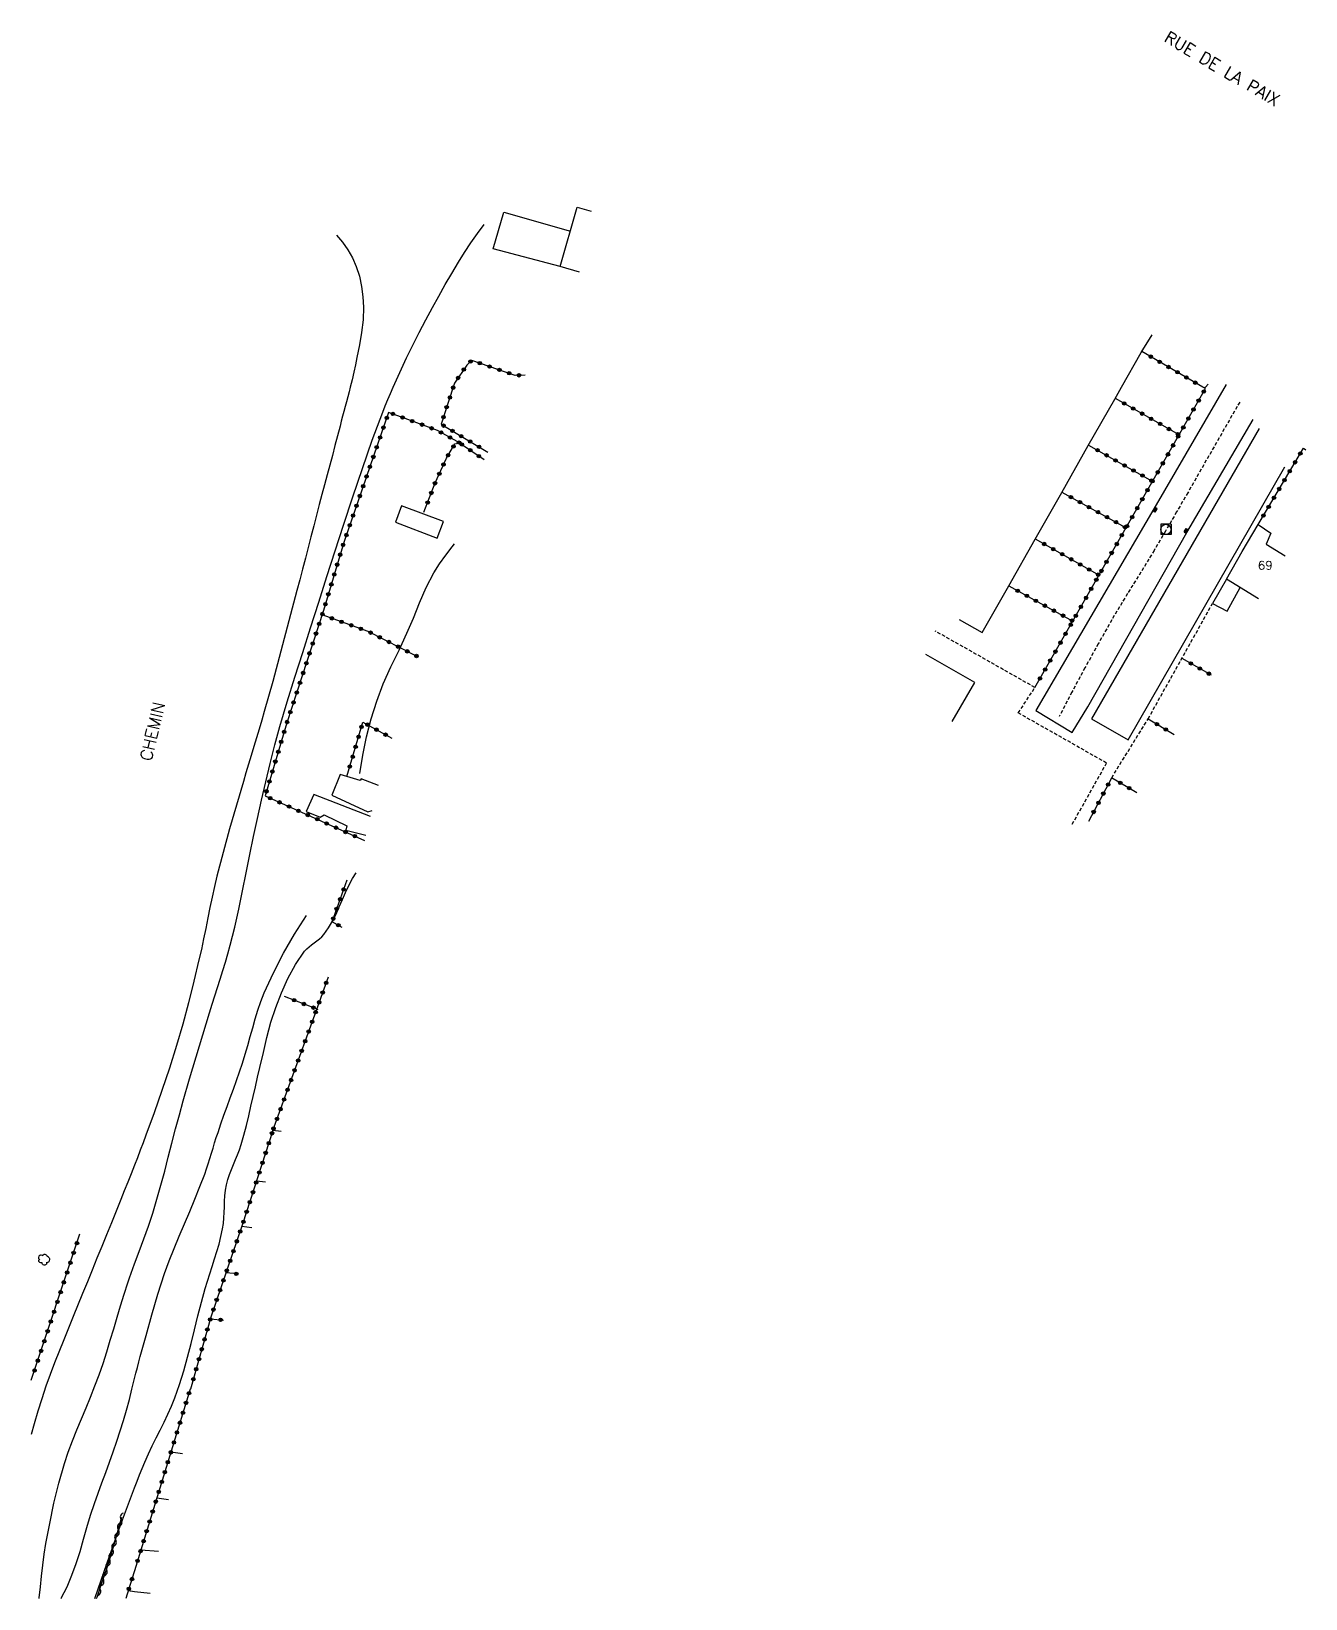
# Model space of a CAD drawing. Header units: millimetres. Extents: x 161000 to 162000, y 127000 to 127768.
# Drawn here: x 161000 to 161185.2, y 127000 to 127227.7 of the extents above; entities that cross this region are included whole.
import ezdxf
from ezdxf.enums import TextEntityAlignment as Align

# ---------------------------------------------------------------- set-up
doc = ezdxf.new("R2010")
doc.units = ezdxf.units.MM
doc.linetypes.add('DASHED', pattern=[0.75, 0.5, -0.25])
doc.layers.get('0').update_dxf_attribs({"linetype": 'CONTINUOUS'})
for name, color, linetype in [('W0001', 6, 'DASHED'), ('W0014', 7, 'CONTINUOUS'), ('W0071', 7, 'CONTINUOUS'), ('W0101', 7, 'CONTINUOUS'), ('W0104', 1, 'CONTINUOUS'), ('W0112', 1, 'DASHED'), ('W0211', 2, 'CONTINUOUS'), ('W0214', 2, 'CONTINUOUS'), ('W0300', 7, 'CONTINUOUS'), ('W0310', 3, 'CONTINUOUS'), ('W0323', 7, 'CONTINUOUS'), ('W0330', 7, 'CONTINUOUS'), ('W0333', 7, 'CONTINUOUS'), ('W0401', 7, 'CONTINUOUS'), ('W0420', 7, 'CONTINUOUS'), ('W0989', 7, 'CONTINUOUS'), ('W0991', 7, 'CONTINUOUS')]:
    doc.layers.add(name, color=color, linetype=linetype)
doc.styles.get("Standard").update_dxf_attribs({"font": 'romans.shx', "width": 0.85})

msp = doc.modelspace()

# ---------------------------------------------------------------- texts
at = {"layer": 'W0989'}
msp.add_text('RUE DE LA PAIX', height=1.75, rotation=329.4529, dxfattribs=at).set_placement((161164.47, 127226.32))
msp.add_text('CHEMIN', height=1.75, rotation=76.7491, dxfattribs=at).set_placement((161017.6, 127126), align=Align.MIDDLE_CENTER)
at = {"layer": 'W0991'}
msp.add_text('69', height=1.25, dxfattribs=at).set_placement((161179.32, 127150.11), align=Align.MIDDLE_CENTER)

# ---------------------------------------------------------------- blocks, each defined once
blk = doc.blocks.new('T420')
for p, q in [((0.75, 0.75), (-0.75, 0.75)), ((-0.75, 0.75), (-0.75, -0.75)), ((0.75, 0.75), (0.75, -0.75)), ((0.75, -0.75), (-0.75, -0.75))]:
    blk.add_line(p, q)
blk.add_ellipse((0, 0), major_axis=(-0.53, 0.53), ratio=1, start_param=3.926991, end_param=10.210176)
blk = doc.blocks.new('T401')
for p, q in [((-0.3, 0.3), (0, 0.3)), ((-0.3, -0.25), (-0.3, 0.3)), ((-0.3, 0.15), (0, 0.15)), ((-0.3, 0), (0, 0)), ((0, 0.3), (0, -0.25)), ((-0.3, -0.15), (0, -0.15)), ((-0.3, -0.25), (-0.3, -0.3)), ((-0.3, -0.3), (0, -0.3)), ((0, -0.3), (0, -0.25))]:
    blk.add_line(p, q)
blk = doc.blocks.new('T300')
for p, q in [((-0.8, 0.51), (-0.86, 0.34)), ((-0.86, 0.34), (-0.86, 0.17)), ((-0.86, 0.17), (-0.74, 0.06)), ((-0.69, 0.63), (-0.8, 0.51)), ((-0.8, -0.06), (-0.74, 0.06)), ((-0.74, 0.06), (-0.69, 0.11)), ((-0.57, 0.69), (-0.69, 0.63)), ((-0.46, 0.69), (-0.57, 0.69)), ((-0.29, 0.63), (-0.46, 0.69)), ((-0.29, 0.63), (-0.17, 0.74)), ((-0.23, 0.57), (-0.29, 0.63)), ((-0.17, 0.74), (-0.06, 0.8)), ((-0.06, 0.8), (0.06, 0.8)), ((0.06, 0.8), (0.23, 0.74)), ((0.23, 0.74), (0.34, 0.63)), ((0.34, 0.63), (0.4, 0.51)), ((0.46, 0.46), (0.34, 0.46)), ((0.4, 0.51), (0.4, 0.46)), ((0.57, 0.4), (0.46, 0.46)), ((0.57, 0.4), (0.69, 0.29)), ((0.69, 0.29), (0.74, 0.17)), ((0.74, 0.06), (0.69, -0.17)), ((0.74, 0.17), (0.74, 0.06)), ((-0.8, -0.17), (-0.8, -0.06)), ((-0.8, -0.23), (-0.8, -0.17)), ((-0.74, -0.34), (-0.8, -0.23)), ((-0.69, -0.4), (-0.74, -0.34)), ((-0.51, -0.46), (-0.69, -0.4)), ((-0.4, -0.46), (-0.51, -0.46)), ((-0.4, -0.46), (-0.34, -0.46)), ((-0.34, -0.46), (-0.34, -0.4)), ((-0.34, -0.51), (-0.34, -0.46)), ((-0.29, -0.63), (-0.34, -0.51)), ((-0.17, -0.74), (-0.29, -0.63)), ((-0.06, -0.8), (-0.17, -0.74)), ((0.06, -0.8), (-0.06, -0.8)), ((0.17, -0.74), (0.06, -0.8)), ((0.23, -0.69), (0.17, -0.74)), ((0.29, -0.46), (0.23, -0.46)), ((0.29, -0.63), (0.23, -0.69)), ((0.46, -0.4), (0.29, -0.46)), ((0.34, -0.51), (0.29, -0.63)), ((0.34, -0.51), (0.34, -0.46)), ((0.57, -0.34), (0.46, -0.4)), ((0.63, -0.29), (0.57, -0.34)), ((0.69, -0.17), (0.63, -0.29))]:
    blk.add_line(p, q)
blk = doc.blocks.new('t323o')
at = {"color": 0, "linetype": 'Continuous'}
for radius in [0.25, 0.15]:
    blk.add_circle((0, 0), radius, dxfattribs=at)
blk = doc.blocks.new('t310o')
at = {"color": 0, "linetype": 'Continuous'}
for centre, start, end in [((-0.5, 0.38), 216.8699, 323.1304), ((0.5, -0.37), 36.8699, 143.1303)]:
    blk.add_arc(centre, 0.625, start, end, dxfattribs=at)

# ---------------------------------------------------------------- linework, layer by layer
at = {"layer": 'W0001'}
msp.add_lwpolyline([(161175.61, 127173.82), (161168.07, 127160.66), (161168.07, 127160.66), (161168.07, 127160.66), (161166.45, 127157.86), (161164.82, 127155.07), (161163.18, 127152.28), (161162.41, 127151.02), (161161.64, 127149.75), (161160.86, 127148.5), (161160.08, 127147.24), (161159.3, 127145.99), (161158.53, 127144.72), (161157.77, 127143.46), (161157.02, 127142.18), (161155.05, 127138.71), (161153.12, 127135.21), (161151.22, 127131.69), (161149.38, 127128.15)], dxfattribs=at)
at = {"layer": 'W0014'}
msp.add_lwpolyline([(161173.63, 127176.37), (161173.63, 127176.37), (161163.12, 127158.32), (161146, 127129.02), (161151.27, 127125.83), (161153.53, 127129.53), (161167.95, 127154.87), (161177.59, 127171.27)], dxfattribs=at)
at = {"layer": 'W0071'}
for points in [[(161044.37, 127198.05), (161045.24, 127197.03), (161046, 127195.93), (161046.66, 127194.76), (161047.2, 127193.54), (161047.68, 127192.09), (161048, 127190.61), (161048.19, 127189.11), (161048.27, 127187.6), (161048.22, 127185.76), (161047.99, 127183.93), (161047.67, 127182.12), (161047.32, 127180.32), (161047.11, 127179.24), (161046.87, 127178.15), (161046.62, 127177.07), (161046.35, 127176)], [(161052.58, 127176), (161053.05, 127177.07), (161053.54, 127178.13), (161054.03, 127179.19), (161054.53, 127180.24), (161055.44, 127182.09), (161056.38, 127183.93), (161057.34, 127185.75), (161058.32, 127187.56), (161059.23, 127189.22), (161060.15, 127190.88), (161061.1, 127192.52), (161062.08, 127194.14), (161062.97, 127195.54), (161063.88, 127196.93), (161064.82, 127198.29), (161065.79, 127199.64)], [(161015, 127048.62), (161015.68, 127050.45), (161016.37, 127052.28), (161017.03, 127054.13), (161017.65, 127055.98), (161018.26, 127058.01), (161018.84, 127060.05), (161019.39, 127062.09), (161019.91, 127064.14), (161020.44, 127066.19), (161020.97, 127068.24), (161021.51, 127070.28), (161022.07, 127072.32), (161023, 127075.53), (161023.96, 127078.72), (161024.93, 127081.92), (161025.9, 127085.11), (161026.28, 127086.34), (161026.67, 127087.56), (161027.06, 127088.78), (161027.46, 127090), (161027.84, 127091.23), (161028.22, 127092.46), (161028.58, 127093.69), (161028.91, 127094.93), (161029.56, 127097.54), (161030.16, 127100.17), (161030.71, 127102.8), (161031.24, 127105.44), (161031.77, 127108.08), (161032.3, 127110.72), (161032.85, 127113.35), (161033.44, 127115.98), (161034.07, 127118.66), (161034.71, 127121.34), (161035.39, 127124.01), (161036.11, 127126.67), (161037.17, 127130.28), (161038.29, 127133.87), (161039.44, 127137.44), (161040.59, 127141.02), (161041.77, 127144.76), (161042.95, 127148.5), (161044.14, 127152.23), (161045.37, 127155.96), (161046.73, 127160.07), (161048.11, 127164.19), (161049.53, 127168.29), (161051.06, 127172.35), (161051.43, 127173.27), (161051.8, 127174.18), (161052.19, 127175.09), (161052.58, 127176)], [(161046.35, 127176), (161046.17, 127175.29), (161045.98, 127174.58), (161045.8, 127173.88), (161045.61, 127173.17), (161045.42, 127172.47), (161045.23, 127171.76), (161045.05, 127171.05), (161044.86, 127170.34), (161044.5, 127168.92), (161044.12, 127167.49), (161043.75, 127166.07), (161043.37, 127164.65), (161042.99, 127163.23), (161042.6, 127161.8), (161042.23, 127160.38), (161041.85, 127158.96), (161041.44, 127157.39), (161041.04, 127155.83), (161040.63, 127154.26), (161040.23, 127152.7), (161039.83, 127151.13), (161039.42, 127149.57), (161039.01, 127148), (161038.6, 127146.44), (161037.44, 127142.04), (161036.27, 127137.64), (161035.08, 127133.25), (161033.85, 127128.86), (161033.49, 127127.59), (161033.11, 127126.31), (161032.73, 127125.04), (161032.34, 127123.77), (161031.95, 127122.5), (161031.57, 127121.23), (161031.19, 127119.96), (161030.82, 127118.68), (161029.82, 127115.26), (161028.82, 127111.83), (161027.86, 127108.4), (161026.96, 127104.95), (161026.6, 127103.44), (161026.27, 127101.92), (161025.95, 127100.4), (161025.65, 127098.88), (161025.34, 127097.36), (161025.03, 127095.84), (161024.71, 127094.32), (161024.36, 127092.81), (161023.61, 127089.68), (161022.83, 127086.56), (161022, 127083.45), (161021.1, 127080.36), (161020.07, 127077.07), (161018.97, 127073.81), (161017.83, 127070.56), (161016.65, 127067.32), (161016.25, 127066.23), (161015.84, 127065.15), (161015.42, 127064.06), (161015, 127062.98)], [(161015, 127062.98), (161014.51, 127061.73), (161014.01, 127060.48), (161013.51, 127059.24), (161013.01, 127057.99), (161012.33, 127056.28), (161011.63, 127054.57), (161010.93, 127052.86), (161010.23, 127051.15), (161009.53, 127049.44), (161008.83, 127047.73), (161008.14, 127046.02), (161007.45, 127044.31), (161006.08, 127040.97), (161004.7, 127037.62), (161003.36, 127034.26), (161002.12, 127030.86), (161001.52, 127029.05), (161000.96, 127027.22), (161000.43, 127025.38), (161000, 127023.85)], [(161001.14, 127000), (161001.16, 127000.13), (161001.32, 127001.71), (161001.48, 127003.29), (161001.65, 127004.87), (161001.85, 127006.44), (161002.11, 127008.01), (161002.67, 127010.94), (161003.29, 127013.86), (161003.99, 127016.77), (161004.81, 127019.65), (161005.35, 127021.29), (161005.96, 127022.91), (161006.6, 127024.52), (161007.27, 127026.11), (161007.95, 127027.7), (161008.61, 127029.29), (161009.25, 127030.9), (161009.85, 127032.52), (161010.42, 127034.18), (161010.95, 127035.85), (161011.47, 127037.53), (161011.97, 127039.21), (161012.47, 127040.89), (161012.98, 127042.56), (161013.5, 127044.24), (161014.04, 127045.9), (161014.27, 127046.59), (161014.51, 127047.27), (161014.75, 127047.94), (161015, 127048.62)]]:
    msp.add_lwpolyline(points, dxfattribs=at)
at = {"layer": 'W0101'}
for points in [[(161161.3, 127181.02), (161162.88, 127183.59)], [(161158.45, 127176), (161161.3, 127181.02)], [(161157.45, 127174.24), (161158.45, 127176)], [(161153.61, 127167.49), (161157.45, 127174.24)], [(161149.75, 127160.7), (161153.61, 127167.49)], [(161145.88, 127153.89), (161149.75, 127160.7)], [(161178.35, 127145.25), (161173.69, 127148.12), (161175.96, 127152.12), (161178.3, 127156.04), (161180.13, 127154.8), (161179.45, 127153.18), (161182.24, 127151.49)], [(161142.05, 127147.15), (161145.88, 127153.89)], [(161134.83, 127142.23), (161138.19, 127140.35), (161142.05, 127147.15)]]:
    msp.add_lwpolyline(points, dxfattribs=at)
at = {"layer": 'W0104'}
for points in [[(161076.84, 127193.51), (161067.14, 127196.1), (161068.67, 127201.41), (161078.34, 127198.66)], [(161076.84, 127193.51), (161079.35, 127202.12), (161081.36, 127201.54)], [(161079.68, 127192.68), (161076.84, 127193.51)], [(161178.46, 127169.99), (161154.07, 127127.83), (161159.4, 127124.77), (161182.19, 127164.41)], [(161173.69, 127148.12), (161171.65, 127144.55), (161173.8, 127143.44), (161175.69, 127146.89)], [(161137.1, 127133.07), (161130.02, 127137.15)], [(161133.84, 127127.44), (161137.1, 127133.07)], [(161050.44, 127118.14), (161047.94, 127119.11), (161047.81, 127118.83), (161044.89, 127119.73), (161043.67, 127116.7), (161048.91, 127114.31), (161049.51, 127114.51)], [(161049.29, 127113.62), (161041.04, 127116.83), (161039.92, 127114.37), (161041.96, 127113.53), (161042.57, 127113.88), (161045.83, 127112.24), (161045.73, 127111.63), (161048.6, 127110.92)]]:
    msp.add_lwpolyline(points, dxfattribs=at)
msp.add_lwpolyline([(161059.89, 127156.45), (161053.82, 127158.76), (161052.91, 127156.38), (161058.98, 127154.06)], close=True, dxfattribs=at)
at = {"layer": 'W0112'}
for points in [[(161157.01, 127119.26), (161162.32, 127127.83), (161171.65, 127144.55)], [(161151.28, 127112.49), (161156.27, 127121.39), (161143.44, 127128.66), (161145.85, 127132.36), (161131.37, 127140.56)]]:
    msp.add_lwpolyline(points, dxfattribs=at)
at = {"layer": 'W0211'}
for points in [[(161047.73, 127119.85), (161048.16, 127122.53), (161048.71, 127125.18), (161049.39, 127127.8), (161050.19, 127130.39), (161051.15, 127132.91), (161052.27, 127135.37), (161053.44, 127137.8), (161054.58, 127140.24), (161055.52, 127142.44), (161056.43, 127144.67), (161057.4, 127146.88), (161058.51, 127149.01), (161059.32, 127150.33), (161060.22, 127151.58), (161061.15, 127152.81), (161061.48, 127153.25)], [(161015, 127016.11), (161015.37, 127017.05), (161015.74, 127017.98), (161016.12, 127018.92), (161016.51, 127019.85), (161017.02, 127021.03), (161017.57, 127022.19), (161018.14, 127023.34), (161018.72, 127024.48), (161019.3, 127025.63), (161019.85, 127026.79), (161020.38, 127027.97), (161020.85, 127029.16), (161021.53, 127031.11), (161022.14, 127033.09), (161022.7, 127035.07), (161023.22, 127037.07), (161023.72, 127039.07), (161024.22, 127041.07), (161024.74, 127043.06), (161025.28, 127045.05), (161025.6, 127046.13), (161025.94, 127047.2), (161026.29, 127048.27), (161026.64, 127049.35), (161026.97, 127050.42), (161027.29, 127051.51), (161027.56, 127052.6), (161027.8, 127053.71), (161027.92, 127054.5), (161027.99, 127055.31), (161028.03, 127056.11), (161028.06, 127056.92), (161028.09, 127057.72), (161028.14, 127058.53), (161028.23, 127059.33), (161028.38, 127060.13), (161028.57, 127060.88), (161028.81, 127061.62), (161029.09, 127062.35), (161029.38, 127063.06), (161029.68, 127063.78), (161029.97, 127064.49), (161030.25, 127065.21), (161030.49, 127065.95), (161030.89, 127067.34), (161031.26, 127068.74), (161031.6, 127070.14), (161031.92, 127071.55), (161032.24, 127072.96), (161032.56, 127074.37), (161032.89, 127075.77), (161033.23, 127077.18), (161033.75, 127079.35), (161034.24, 127081.54), (161034.8, 127083.72), (161035.51, 127085.86), (161036.36, 127087.99), (161037.3, 127090.09), (161038.39, 127092.13), (161039.71, 127094.04), (161040.02, 127094.39), (161040.37, 127094.71), (161040.74, 127094.99), (161041.12, 127095.27), (161041.5, 127095.54), (161041.87, 127095.83), (161042.22, 127096.14), (161042.53, 127096.49), (161043.19, 127097.43), (161043.78, 127098.43), (161044.29, 127099.45), (161044.76, 127100.49), (161045.2, 127101.54), (161045.66, 127102.58), (161046.15, 127103.6), (161046.69, 127104.6), (161047.19, 127105.42)], [(161009.21, 127000), (161011, 127005.2), (161012.95, 127010.67), (161015, 127016.11)]]:
    msp.add_lwpolyline(points, dxfattribs=at)
at = {"layer": 'W0214'}
for points in [[(161015, 127031.96), (161015.2, 127032.77), (161015.41, 127033.58), (161015.62, 127034.39), (161015.84, 127035.2), (161016.67, 127038.22), (161017.5, 127041.24), (161018.38, 127044.25), (161019.36, 127047.23), (161020.02, 127049.06), (161020.74, 127050.87), (161021.49, 127052.67), (161022.26, 127054.46), (161023.03, 127056.25), (161023.78, 127058.05), (161024.51, 127059.85), (161025.2, 127061.68), (161025.46, 127062.43), (161025.71, 127063.18), (161025.95, 127063.94), (161026.18, 127064.7), (161026.41, 127065.46), (161026.64, 127066.21), (161026.88, 127066.97), (161027.13, 127067.73), (161027.56, 127068.99), (161028, 127070.25), (161028.45, 127071.51), (161028.91, 127072.77), (161029.36, 127074.02), (161029.81, 127075.28), (161030.25, 127076.54), (161030.67, 127077.81), (161031.08, 127079.08), (161031.45, 127080.36), (161031.81, 127081.64), (161032.17, 127082.93), (161032.54, 127084.21), (161032.93, 127085.49), (161033.37, 127086.75), (161033.86, 127087.99), (161035.19, 127090.91), (161036.65, 127093.77), (161038.24, 127096.54), (161039.97, 127099.24)], [(161004.31, 127000), (161004.35, 127000.06), (161005.19, 127001.7), (161005.91, 127003.39), (161006.53, 127005.12), (161007.08, 127006.87), (161007.58, 127008.62), (161008.08, 127010.36), (161008.61, 127012.11), (161009.18, 127013.84), (161009.71, 127015.34), (161010.26, 127016.84), (161010.81, 127018.34), (161011.36, 127019.84), (161011.9, 127021.35), (161012.43, 127022.86), (161012.93, 127024.37), (161013.41, 127025.9), (161013.85, 127027.4), (161014.25, 127028.92), (161014.63, 127030.44), (161015, 127031.96)]]:
    msp.add_lwpolyline(points, dxfattribs=at)
at = {"layer": 'W0310'}
for points in [[(161170.52, 127175.8), (161170.63, 127176)], [(161170.63, 127176), (161171.01, 127176.4)], [(161009.49, 127000), (161009.58, 127000.24), (161010.27, 127002.29), (161010.95, 127004.36), (161011.53, 127006.22), (161012.09, 127008.08), (161012.64, 127009.95), (161013.16, 127011.83)]]:
    msp.add_lwpolyline(points, dxfattribs=at)
at = {"layer": 'W0323'}
for points in [[(161071.76, 127177.74), (161070.34, 127177.7), (161064, 127179.87), (161063.27, 127179.19), (161061.51, 127176.56), (161061.32, 127176)], [(161170.25, 127176), (161161.39, 127181.18)], [(161061.32, 127176), (161059.56, 127170.61), (161066.35, 127166.55)], [(161145.85, 127132.36), (161170.64, 127175.78), (161170.25, 127176)], [(161157.52, 127174.37), (161166.76, 127169.09)], [(161062.24, 127167.89), (161059.05, 127169.68), (161054.34, 127171.45), (161051.93, 127172.32), (161045.4, 127153.4), (161042.47, 127143.56), (161039.33, 127133.92), (161037.13, 127127.21), (161033.98, 127116.62), (161048.4, 127110.14)], [(161057.06, 127157.82), (161058.7, 127162.07), (161060.32, 127165.69), (161061.57, 127167.74), (161062.24, 127167.89), (161065.8, 127165.47)], [(161153.65, 127167.56), (161162.9, 127162.34)], [(161178.3, 127156.04), (161184.88, 127167.12), (161185.2, 127166.86)], [(161149.78, 127160.75), (161159.04, 127155.59)], [(161145.91, 127153.94), (161155.17, 127148.68)], [(161142.04, 127147.13), (161151.36, 127142.01)], [(161056.18, 127136.83), (161048.96, 127140.5), (161042.26, 127142.92)], [(161167.22, 127136.6), (161171.46, 127134.18)], [(161045.86, 127119.44), (161048.19, 127127.33), (161052.37, 127125.02)], [(161162.3, 127127.8), (161166.08, 127125.54)], [(161153.69, 127112.96), (161157.02, 127119.26)], [(161156.97, 127119.27), (161160.65, 127117.11)], [(161045.16, 127097.5), (161043.72, 127098.33), (161045.89, 127104.43)], [(161036.29, 127067.86), (161035.1, 127068.01), (161040.99, 127084.3), (161043.17, 127090.35)], [(161041.7, 127085.53), (161041.32, 127085.73), (161036.8, 127087.47)], [(161035.1, 127068.01), (161030.71, 127054.4), (161026.09, 127040.9), (161023.14, 127030.45)], [(161034.04, 127060.49), (161032.72, 127060.64)], [(161000, 127031.72), (161007.07, 127052.99)], [(161030.61, 127054.11), (161032.04, 127053.93)], [(161029.97, 127047.17), (161028.3, 127047.35)], [(161026.02, 127040.67), (161027.92, 127040.45)], [(161023.1, 127030.45), (161015, 127004.05)], [(161015, 127004.05), (161014.63, 127002.85), (161013.71, 127000)]]:
    msp.add_lwpolyline(points, dxfattribs=at)
at = {"layer": 'W0330'}
for points in [[(161015, 127001.01), (161014.08, 127001.12)], [(161017.29, 127000.74), (161015, 127001.01)]]:
    msp.add_lwpolyline(points, dxfattribs=at)
at = {"layer": 'W0333'}
for points in [[(161021.98, 127021.02), (161020.28, 127021.26)], [(161019.94, 127014.35), (161018.23, 127014.59)], [(161015.93, 127007.09), (161018.47, 127006.89)]]:
    msp.add_lwpolyline(points, dxfattribs=at)

# ---------------------------------------------------------------- block references
at = {"layer": 'W0300'}
msp.add_blockref('T300', (161001.91, 127049.22), dxfattribs=at)
at = {"layer": 'W0310'}
for p, rotation in [((161013.06, 127011.46), 74.40573834573277), ((161012.24, 127008.57), 73.7864711493379), ((161012.65, 127010.01), 74.40573834573277), ((161011.37, 127005.7), 72.54793670963745), ((161011.81, 127007.13), 73.16720393683549), ((161010.92, 127004.27), 71.92866925344462), ((161009.98, 127001.42), 71.309401464182), ((161010.45, 127002.84), 71.92866925344462)]:
    msp.add_blockref('t310o', p, dxfattribs=dict(at, rotation=rotation))
at = {"layer": 'W0323'}
for p, rotation in [((161063.82, 127179.7), 223.3356015961005), ((161065.18, 127179.47), 161.0866740214647), ((161162.69, 127180.42), 149.665060393459), ((161163.98, 127179.67), 149.665060393459), ((161062.02, 127177.32), 236.0892951701941), ((161062.85, 127178.56), 236.0892951701941), ((161066.6, 127178.98), 161.0866740214647), ((161068.02, 127178.49), 161.0866740214647), ((161069.44, 127178.01), 161.0866740214647), ((161070.88, 127177.71), 181.4894352001532), ((161165.28, 127178.91), 149.665060393459), ((161166.57, 127178.15), 149.665060393459), ((161167.87, 127177.39), 149.665060393459), ((161061.3, 127175.92), 251.8718142135058), ((161169.16, 127176.64), 149.665060393459), ((161170.39, 127175.35), 60.28070225046271), ((161060.36, 127173.07), 251.8718142135058), ((161060.83, 127174.49), 251.8718142135058), ((161158.83, 127173.63), 330.2560224855157), ((161160.13, 127172.88), 330.2560224855157), ((161168.9, 127172.74), 60.28070225046271), ((161169.65, 127174.04), 60.28070225046271), ((161051.66, 127171.52), 250.9658091788295), ((161052.55, 127172.1), 160.0035324798926), ((161053.96, 127171.58), 160.0035324798926), ((161055.36, 127171.06), 159.4719970874795), ((161056.77, 127170.54), 159.4719970874795), ((161059.91, 127170.4), 329.160226887236), ((161059.9, 127171.64), 251.8718142135058), ((161161.43, 127172.14), 330.2560224855157), ((161162.73, 127171.39), 330.2560224855157), ((161164.04, 127170.65), 330.2560224855157), ((161167.42, 127170.14), 60.28070225046271), ((161168.16, 127171.44), 60.28070225046271), ((161050.68, 127168.69), 250.9658091788295), ((161051.17, 127170.11), 250.9658091788295), ((161058.17, 127170.01), 159.4719970874795), ((161059.54, 127169.41), 150.6899929291187), ((161060.85, 127168.67), 150.6899929291187), ((161061.2, 127169.63), 329.160226887236), ((161062.16, 127167.94), 150.6899929291187), ((161062.48, 127168.86), 329.160226887236), ((161063.77, 127168.09), 329.160226887236), ((161165.34, 127169.91), 330.2560224855157), ((161166.64, 127169.16), 330.2560224855157), ((161166.67, 127168.83), 60.28070225046271), ((161049.7, 127165.85), 250.9658091788295), ((161050.19, 127167.27), 250.9658091788295), ((161060.57, 127166.1), 58.60213078654657), ((161061.35, 127167.38), 58.60213078654657), ((161062.56, 127167.67), 325.7672374123696), ((161063.8, 127166.83), 325.7672374123696), ((161065.04, 127165.98), 325.7672374123696), ((161065.06, 127167.32), 329.160226887236), ((161154.96, 127166.82), 330.5599997521684), ((161156.27, 127166.09), 330.5599997521684), ((161165.19, 127166.23), 60.28070225046271), ((161165.93, 127167.53), 60.28070225046271), ((161184.43, 127166.36), 59.26657855228731), ((161049.21, 127164.43), 250.9658091788295), ((161059.29, 127163.39), 65.77949631245623), ((161059.9, 127164.76), 65.77949631245623), ((161157.57, 127165.35), 330.5599997521684), ((161158.88, 127164.61), 330.5599997521684), ((161160.18, 127163.88), 330.5599997521684), ((161163.7, 127163.62), 60.28070225046271), ((161164.44, 127164.93), 60.28070225046271), ((161182.89, 127163.78), 59.26657855228731), ((161183.66, 127165.07), 59.26657855228731), ((161048.23, 127161.6), 250.9658091788295), ((161048.72, 127163.02), 250.9658091788295), ((161058.67, 127162.02), 68.94083114922589), ((161161.49, 127163.14), 330.5599997521684), ((161162.8, 127162.4), 330.5599997521684), ((161162.95, 127162.32), 60.28070225046271), ((161181.36, 127161.2), 59.26657855228731), ((161182.13, 127162.49), 59.26657855228731), ((161047.74, 127160.18), 250.9658091788295), ((161057.6, 127159.22), 68.94083114922589), ((161058.14, 127160.62), 68.94083114922589), ((161151.09, 127160.02), 330.8402585438554), ((161152.4, 127159.29), 330.8402585438554), ((161161.47, 127159.71), 60.28070225046271), ((161162.21, 127161.02), 60.28070225046271), ((161180.59, 127159.91), 59.26657855228731), ((161046.76, 127157.34), 250.9658091788295), ((161047.25, 127158.76), 250.9658091788295), ((161153.71, 127158.56), 330.8402585438554), ((161155.02, 127157.83), 330.8402585438554), ((161156.33, 127157.1), 330.8402585438554), ((161159.98, 127157.11), 60.28070225046271), ((161160.72, 127158.41), 60.28070225046271), ((161179.06, 127157.33), 59.26657855228731), ((161179.83, 127158.62), 59.26657855228731), ((161045.79, 127154.51), 250.9658091788295), ((161046.28, 127155.93), 250.9658091788295), ((161157.64, 127156.37), 330.8402585438554), ((161158.49, 127154.5), 60.28070225046271), ((161158.95, 127155.64), 330.8402585438554), ((161159.24, 127155.81), 60.28070225046271), ((161045.31, 127153.09), 253.3900172748239), ((161147.21, 127153.2), 330.3635519265424), ((161148.52, 127152.46), 330.3635519265424), ((161157.75, 127153.2), 60.28070225046271), ((161044.45, 127150.21), 253.3900172748239), ((161044.88, 127151.65), 253.3900172748239), ((161149.82, 127151.72), 330.3635519265424), ((161151.13, 127150.98), 330.3635519265424), ((161152.43, 127150.23), 330.3635519265424), ((161156.26, 127150.6), 60.28070225046271), ((161157.01, 127151.9), 60.28070225046271), ((161044.02, 127148.77), 253.3900172748239), ((161153.73, 127149.49), 330.3635519265424), ((161154.77, 127147.99), 60.28070225046271), ((161155.04, 127148.75), 330.3635519265424), ((161155.52, 127149.29), 60.28070225046271), ((161043.17, 127145.9), 253.3900172748239), ((161043.6, 127147.34), 253.3900172748239), ((161143.35, 127146.41), 331.2089220869393), ((161144.67, 127145.69), 331.2089220869393), ((161153.29, 127145.38), 60.28070225046271), ((161154.03, 127146.69), 60.28070225046271), ((161042.3, 127143.03), 251.9384770779304), ((161042.74, 127144.46), 253.3900172748239), ((161145.98, 127144.96), 331.2089220869393), ((161147.3, 127144.24), 331.2089220869393), ((161148.61, 127143.52), 331.2089220869393), ((161152.54, 127144.08), 60.28070225046271), ((161041.83, 127141.6), 251.9384770779304), ((161043.67, 127142.41), 160.1605501935457), ((161045.08, 127141.9), 160.1605501935457), ((161046.49, 127141.39), 160.1605501935457), ((161047.9, 127140.88), 160.1605501935457), ((161149.93, 127142.8), 331.2089220869393), ((161151.06, 127141.48), 60.28070225046271), ((161151.24, 127142.07), 331.2089220869393), ((161151.8, 127142.78), 60.28070225046271), ((161040.9, 127138.75), 251.9384770779304), ((161041.37, 127140.18), 251.9384770779304), ((161049.3, 127140.33), 153.0268876541389), ((161050.63, 127139.65), 153.0268876541389), ((161051.97, 127138.97), 153.0268876541389), ((161053.31, 127138.29), 153.0268876541389), ((161149.57, 127138.87), 60.28070225046271), ((161150.31, 127140.17), 60.28070225046271), ((161040.43, 127137.32), 251.9384770779304), ((161054.64, 127137.61), 153.0268876541389), ((161055.98, 127136.93), 153.0268876541389), ((161148.08, 127136.27), 60.28070225046271), ((161148.83, 127137.57), 60.28070225046271), ((161039.5, 127134.47), 251.9384770779304), ((161039.97, 127135.9), 251.9384770779304), ((161147.34, 127134.96), 60.28070225046271), ((161168.52, 127135.86), 330.2393833118103), ((161169.82, 127135.11), 330.2393833118103), ((161171.12, 127134.37), 330.2393833118103), ((161038.57, 127131.62), 251.8910439854597), ((161039.04, 127133.05), 251.8910439854597), ((161146.59, 127133.66), 60.28070225046271), ((161038.11, 127130.19), 251.8910439854597), ((161037.17, 127127.34), 251.8910439854597), ((161037.64, 127128.77), 251.8910439854597), ((161048.86, 127126.96), 331.0027308905051), ((161163.59, 127127.03), 329.2269317210635), ((161036.74, 127125.91), 253.4050489878279), ((161047.56, 127125.19), 73.5574316740518), ((161047.98, 127126.63), 73.5574316740518), ((161050.17, 127126.23), 331.0027308905051), ((161051.49, 127125.5), 331.0027308905051), ((161164.88, 127126.26), 329.2269317210635), ((161035.89, 127123.03), 253.4050489878279), ((161036.31, 127124.47), 253.4050489878279), ((161047.13, 127123.75), 73.5574316740518), ((161035.03, 127120.16), 253.4050489878279), ((161035.46, 127121.59), 253.4050489878279), ((161046.28, 127120.87), 73.5574316740518), ((161046.71, 127122.31), 73.5574316740518), ((161034.6, 127118.72), 253.4050489878279), ((161156.49, 127118.26), 62.17317061354333), ((161158.26, 127118.51), 329.5132724911122), ((161034.17, 127117.28), 253.4050489878279), ((161034.71, 127116.29), 335.8152634482144), ((161036.08, 127115.67), 335.8152634482144), ((161155.09, 127115.61), 62.17317061354333), ((161155.79, 127116.94), 62.17317061354333), ((161159.56, 127117.75), 329.5132724911122), ((161037.45, 127115.06), 335.8152634482144), ((161038.82, 127114.45), 335.8152634482144), ((161040.19, 127113.83), 335.8152634482144), ((161154.39, 127114.28), 62.17317061354333), ((161041.56, 127113.22), 335.8152634482144), ((161042.92, 127112.6), 335.8152634482144), ((161044.29, 127111.99), 335.8152634482144), ((161045.66, 127111.37), 335.8152634482144), ((161047.03, 127110.76), 335.8152634482144), ((161045.39, 127103.02), 70.46576509001721), ((161044.38, 127100.19), 70.46576509001721), ((161044.88, 127101.6), 70.46576509001721), ((161043.88, 127098.78), 70.46576509001721), ((161044.61, 127097.82), 150.16263375838), ((161042.85, 127089.45), 70.2249974055796), ((161038.2, 127086.93), 158.8988373964205), ((161039.6, 127086.39), 158.8988373964205), ((161041.83, 127086.63), 70.2249974055796), ((161042.34, 127088.04), 70.2249974055796), ((161040.82, 127083.8), 70.11212167633153), ((161041, 127085.85), 158.8988373964205), ((161041.32, 127085.21), 70.2249974055796), ((161040.31, 127082.39), 70.11212167633153), ((161039.29, 127079.57), 70.11212167633153), ((161039.8, 127080.98), 70.11212167633153), ((161038.78, 127078.16), 70.11212167633153), ((161037.75, 127075.34), 70.11212167633153), ((161038.26, 127076.75), 70.11212167633153), ((161036.73, 127072.52), 70.11212167633153), ((161037.24, 127073.93), 70.11212167633153), ((161036.22, 127071.11), 70.11212167633153), ((161035.2, 127068.29), 70.11212167633153), ((161035.71, 127069.7), 70.11212167633153), ((161034.51, 127066.17), 252.1163816676756), ((161034.97, 127067.6), 252.1163816676756), ((161033.59, 127063.32), 252.1163816676756), ((161034.05, 127064.74), 252.1163816676756), ((161033.13, 127061.89), 252.1163816676756), ((161032.21, 127059.03), 252.1163816676756), ((161032.67, 127060.46), 252.1163816676756), ((161031.75, 127057.61), 252.1163816676756), ((161030.82, 127054.75), 252.1163816676756), ((161031.29, 127056.18), 252.1163816676756), ((161029.86, 127051.91), 251.0992214563131), ((161030.35, 127053.33), 251.0992214563131), ((161006.15, 127050.22), 71.60341203066369), ((161006.63, 127051.65), 71.60341203066369), ((161029.37, 127050.49), 251.0992214563131), ((161005.21, 127047.38), 71.60341203066369), ((161005.68, 127048.8), 71.60341203066369), ((161028.4, 127047.65), 251.0992214563131), ((161028.89, 127049.07), 251.0992214563131), ((161004.73, 127045.95), 71.60341203066369), ((161027.92, 127046.24), 251.0992214563131), ((161029.79, 127047.19), 173.7722195678091), ((161003.79, 127043.11), 71.60341203066369), ((161004.26, 127044.53), 71.60341203066369), ((161026.94, 127043.4), 251.0992214563131), ((161027.43, 127044.82), 251.0992214563131), ((161003.31, 127041.68), 71.60341203066369), ((161025.99, 127040.55), 254.2727884578618), ((161026.46, 127041.98), 251.0992214563131), ((161027.51, 127040.5), 353.3199291113872), ((161002.37, 127038.84), 71.60341203066369), ((161002.84, 127040.26), 71.60341203066369), ((161025.58, 127039.11), 254.2727884578618), ((161001.42, 127035.99), 71.60341203066369), ((161001.89, 127037.41), 71.60341203066369), ((161024.77, 127036.22), 254.2727884578618), ((161025.18, 127037.67), 254.2727884578618), ((161000.95, 127034.57), 71.60341203066369), ((161024.36, 127034.78), 254.2727884578618), ((161000.47, 127033.14), 71.60341203066369), ((161023.55, 127031.89), 254.2727884578618), ((161023.96, 127033.33), 254.2727884578618), ((161022.92, 127029.86), 252.9484895892272), ((161022.04, 127027), 252.9484895892272), ((161022.48, 127028.43), 252.9484895892272), ((161021.6, 127025.56), 252.9484895892272), ((161020.72, 127022.69), 252.9484895892272), ((161021.16, 127024.13), 252.9484895892272), ((161020.28, 127021.26), 252.9484895892272), ((161019.4, 127018.39), 252.9484895892272), ((161019.84, 127019.83), 252.9484895892272), ((161018.52, 127015.52), 252.9484895892272), ((161018.96, 127016.96), 252.9484895892272), ((161018.08, 127014.09), 252.9484895892272), ((161017.2, 127011.22), 252.9484895892272), ((161017.64, 127012.65), 252.9484895892272), ((161016.76, 127009.79), 252.9484895892272), ((161015.88, 127006.92), 252.9484895892272), ((161016.32, 127008.35), 252.9484895892272), ((161015.44, 127005.48), 252.9484895892272), ((161014.63, 127002.85), 252.9484895891736), ((161014.17, 127001.43), 252.1063295377483)]:
    msp.add_blockref('t323o', p, dxfattribs=dict(at, rotation=rotation))
at = {"layer": 'W0401'}
for p, rotation in [((161163.19, 127158.24), 149.6857030015595), ((161167.94, 127155.06), 330.0111596942778)]:
    msp.add_blockref('T401', p, dxfattribs=dict(at, rotation=rotation))
at = {"layer": 'W0420'}
msp.add_blockref('T420', (161164.88, 127155.32), dxfattribs=at)

msp.set_redraw_order([(e.dxf.handle, doc.entitydb.next_handle()) for e in msp.query("TEXT MTEXT ATTDEF DIMENSION ARC_DIMENSION")])  # texts and dimensions are drawn at this point

doc.saveas('drawing.dxf')
